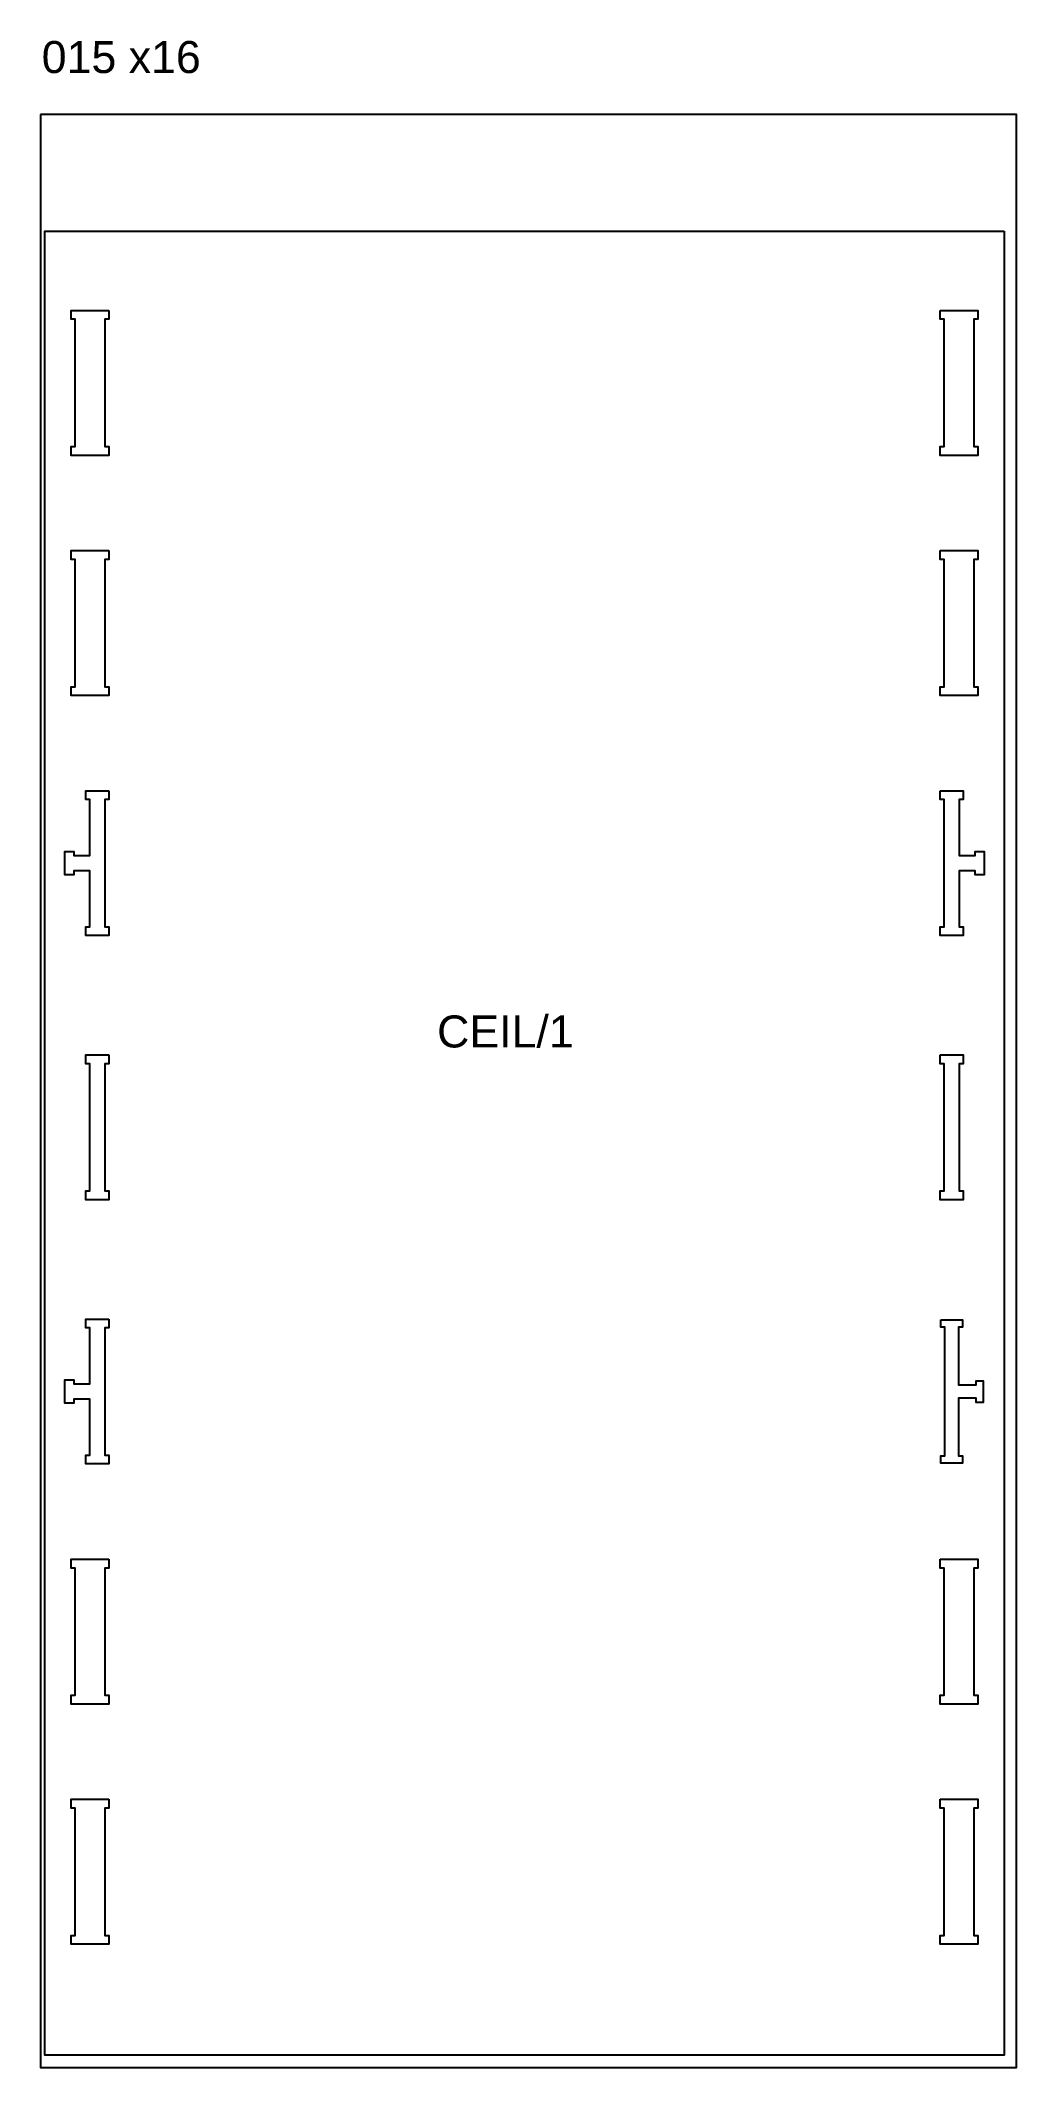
# Model space of a CAD drawing. Extents: x -4741 to 10570, y -11118 to 12613.
# Drawn here: x 1350 to 2570, y -2118 to 415 of the extents above; entities that cross this region are included whole.
import ezdxf

# ---------------------------------------------------------------- set-up
doc = ezdxf.new("R2010")
doc.units = 0
doc.header["$MEASUREMENT"] = 0
for name, color, linetype in [('0_SHEET_BIRCHPLY_2440X1220', 1, 'CONTINUOUS'), ('1_ANYTOOL_1MMDEEP_INSIDE', 2, 'CONTINUOUS'), ('3_ANYTOOL_CUTTHROUGH_INSID', 4, 'CONTINUOUS'), ('6_ANYTOOL_CUTTHROUGH_OUTSI', 5, 'CONTINUOUS')]:
    doc.layers.add(name, color=color, linetype=linetype)

msp = doc.modelspace()

# ---------------------------------------------------------------- texts
at = {"layer": '0_SHEET_BIRCHPLY_2440X1220', "insert": (1351.9, 414.2), "char_height": 40, "width": 232.771, "attachment_point": 1}
msp.add_mtext('\\fArial;015 x16', dxfattribs=at)
at = {"layer": '1_ANYTOOL_1MMDEEP_INSIDE', "insert": (1846.1, -803.3), "char_height": 40, "width": 196.867, "attachment_point": 1}
msp.add_mtext('\\fArial;CEIL/1', dxfattribs=at)

# ---------------------------------------------------------------- linework, layer by layer
at = {"layer": '0_SHEET_BIRCHPLY_2440X1220'}
msp.add_lwpolyline([(1350.4, 322.2), (1350.4, -2117.8), (2570.4, -2117.8), (2570.4, 322.2), (1350.4, 322.2)], dxfattribs=at)
at = {"layer": '3_ANYTOOL_CUTTHROUGH_INSID'}
for points in [[(1435.9, 77.5), (1435.9, 66.5), (1430.9, 66.5), (1430.9, -92.5), (1435.9, -92.5), (1435.9, -103.5), (1388.9, -103.5), (1388.9, -92.5), (1393.9, -92.5), (1393.9, 66.5), (1388.9, 66.5), (1388.9, 77.5), (1435.9, 77.5)], [(2474.9, 77.5), (2521.9, 77.5), (2521.9, 66.5), (2516.9, 66.5), (2516.9, -92.5), (2521.9, -92.5), (2521.9, -103.5), (2474.9, -103.5), (2474.9, -92.5), (2479.9, -92.5), (2479.9, 66.5), (2474.9, 66.5), (2474.9, 77.5)], [(1435.9, -222.5), (1435.9, -233.5), (1430.9, -233.5), (1430.9, -392.5), (1435.9, -392.5), (1435.9, -403.5), (1388.9, -403.5), (1388.9, -392.5), (1393.9, -392.5), (1393.9, -233.5), (1388.9, -233.5), (1388.9, -222.5), (1435.9, -222.5)], [(2474.9, -222.5), (2521.9, -222.5), (2521.9, -233.5), (2516.9, -233.5), (2516.9, -392.5), (2521.9, -392.5), (2521.9, -403.5), (2474.9, -403.5), (2474.9, -392.5), (2479.9, -392.5), (2479.9, -233.5), (2474.9, -233.5), (2474.9, -222.5)], [(1435.9, -522.5), (1435.9, -533.5), (1430.9, -533.5), (1430.9, -692.5), (1435.9, -692.5), (1435.9, -703.5), (1406.9, -703.5), (1406.9, -692.5), (1411.9, -692.5), (1411.9, -622.5), (1391.9, -622.5), (1391.9, -627.5), (1380.9, -627.5), (1380.9, -598.5), (1391.9, -598.5), (1391.9, -603.5), (1411.9, -603.5), (1411.9, -533.5), (1406.9, -533.5), (1406.9, -522.5), (1435.9, -522.5)], [(2474.9, -522.5), (2503.9, -522.5), (2503.9, -533.5), (2498.9, -533.5), (2498.9, -603.5), (2518.9, -603.5), (2518.9, -598.5), (2529.9, -598.5), (2529.9, -627.5), (2518.9, -627.5), (2518.9, -622.5), (2498.9, -622.5), (2498.9, -692.5), (2503.9, -692.5), (2503.9, -703.5), (2474.9, -703.5), (2474.9, -692.5), (2479.9, -692.5), (2479.9, -533.5), (2474.9, -533.5), (2474.9, -522.5)], [(1435.9, -852.6), (1435.9, -863.6), (1430.9, -863.6), (1430.9, -1022.6), (1435.9, -1022.6), (1435.9, -1033.6), (1406.9, -1033.6), (1406.9, -1022.6), (1411.9, -1022.6), (1411.9, -863.6), (1406.9, -863.6), (1406.9, -852.6), (1435.9, -852.6)], [(2474.9, -852.6), (2503.9, -852.6), (2503.9, -863.6), (2498.9, -863.6), (2498.9, -1022.6), (2503.9, -1022.6), (2503.9, -1033.6), (2474.9, -1033.6), (2474.9, -1022.6), (2479.9, -1022.6), (2479.9, -863.6), (2474.9, -863.6), (2474.9, -852.6)], [(1435.9, -1182.7), (1435.9, -1193.7), (1430.9, -1193.7), (1430.9, -1352.7), (1435.9, -1352.7), (1435.9, -1363.7), (1406.9, -1363.7), (1406.9, -1352.7), (1411.9, -1352.7), (1411.9, -1282.7), (1391.9, -1282.7), (1391.9, -1287.7), (1380.9, -1287.7), (1380.9, -1258.7), (1391.9, -1258.7), (1391.9, -1263.7), (1411.9, -1263.7), (1411.9, -1193.7), (1406.9, -1193.7), (1406.9, -1182.7), (1435.9, -1182.7)], [(2475.9, -1183.7), (2502.9, -1183.7), (2502.9, -1192.7), (2497.9, -1192.7), (2497.9, -1264.7), (2519.9, -1264.7), (2519.9, -1259.7), (2528.9, -1259.7), (2528.9, -1286.7), (2519.9, -1286.7), (2519.9, -1281.7), (2497.9, -1281.7), (2497.9, -1353.7), (2502.9, -1353.7), (2502.9, -1362.7), (2475.9, -1362.7), (2475.9, -1353.7), (2480.9, -1353.7), (2480.9, -1192.7), (2475.9, -1192.7), (2475.9, -1183.7)], [(1435.9, -1482.7), (1435.9, -1493.7), (1430.9, -1493.7), (1430.9, -1652.7), (1435.9, -1652.7), (1435.9, -1663.7), (1388.9, -1663.7), (1388.9, -1652.7), (1393.9, -1652.7), (1393.9, -1493.7), (1388.9, -1493.7), (1388.9, -1482.7), (1435.9, -1482.7)], [(2474.9, -1482.7), (2521.9, -1482.7), (2521.9, -1493.7), (2516.9, -1493.7), (2516.9, -1652.7), (2521.9, -1652.7), (2521.9, -1663.7), (2474.9, -1663.7), (2474.9, -1652.7), (2479.9, -1652.7), (2479.9, -1493.7), (2474.9, -1493.7), (2474.9, -1482.7)], [(1435.9, -1782.7), (1435.9, -1793.7), (1430.9, -1793.7), (1430.9, -1952.7), (1435.9, -1952.7), (1435.9, -1963.7), (1388.9, -1963.7), (1388.9, -1952.7), (1393.9, -1952.7), (1393.9, -1793.7), (1388.9, -1793.7), (1388.9, -1782.7), (1435.9, -1782.7)], [(2474.9, -1782.7), (2521.9, -1782.7), (2521.9, -1793.7), (2516.9, -1793.7), (2516.9, -1952.7), (2521.9, -1952.7), (2521.9, -1963.7), (2474.9, -1963.7), (2474.9, -1952.7), (2479.9, -1952.7), (2479.9, -1793.7), (2474.9, -1793.7), (2474.9, -1782.7)]]:
    msp.add_lwpolyline(points, dxfattribs=at)
at = {"layer": '6_ANYTOOL_CUTTHROUGH_OUTSI'}
msp.add_lwpolyline([(2555.1, 176.8), (2555.1, -2102.5), (1355.6, -2102.5), (1355.6, 176.8), (2555.1, 176.8)], dxfattribs=at)

msp.set_redraw_order([(e.dxf.handle, doc.entitydb.next_handle()) for e in msp.query("TEXT MTEXT ATTDEF DIMENSION ARC_DIMENSION")])  # texts and dimensions are drawn at this point

doc.saveas('drawing.dxf')
